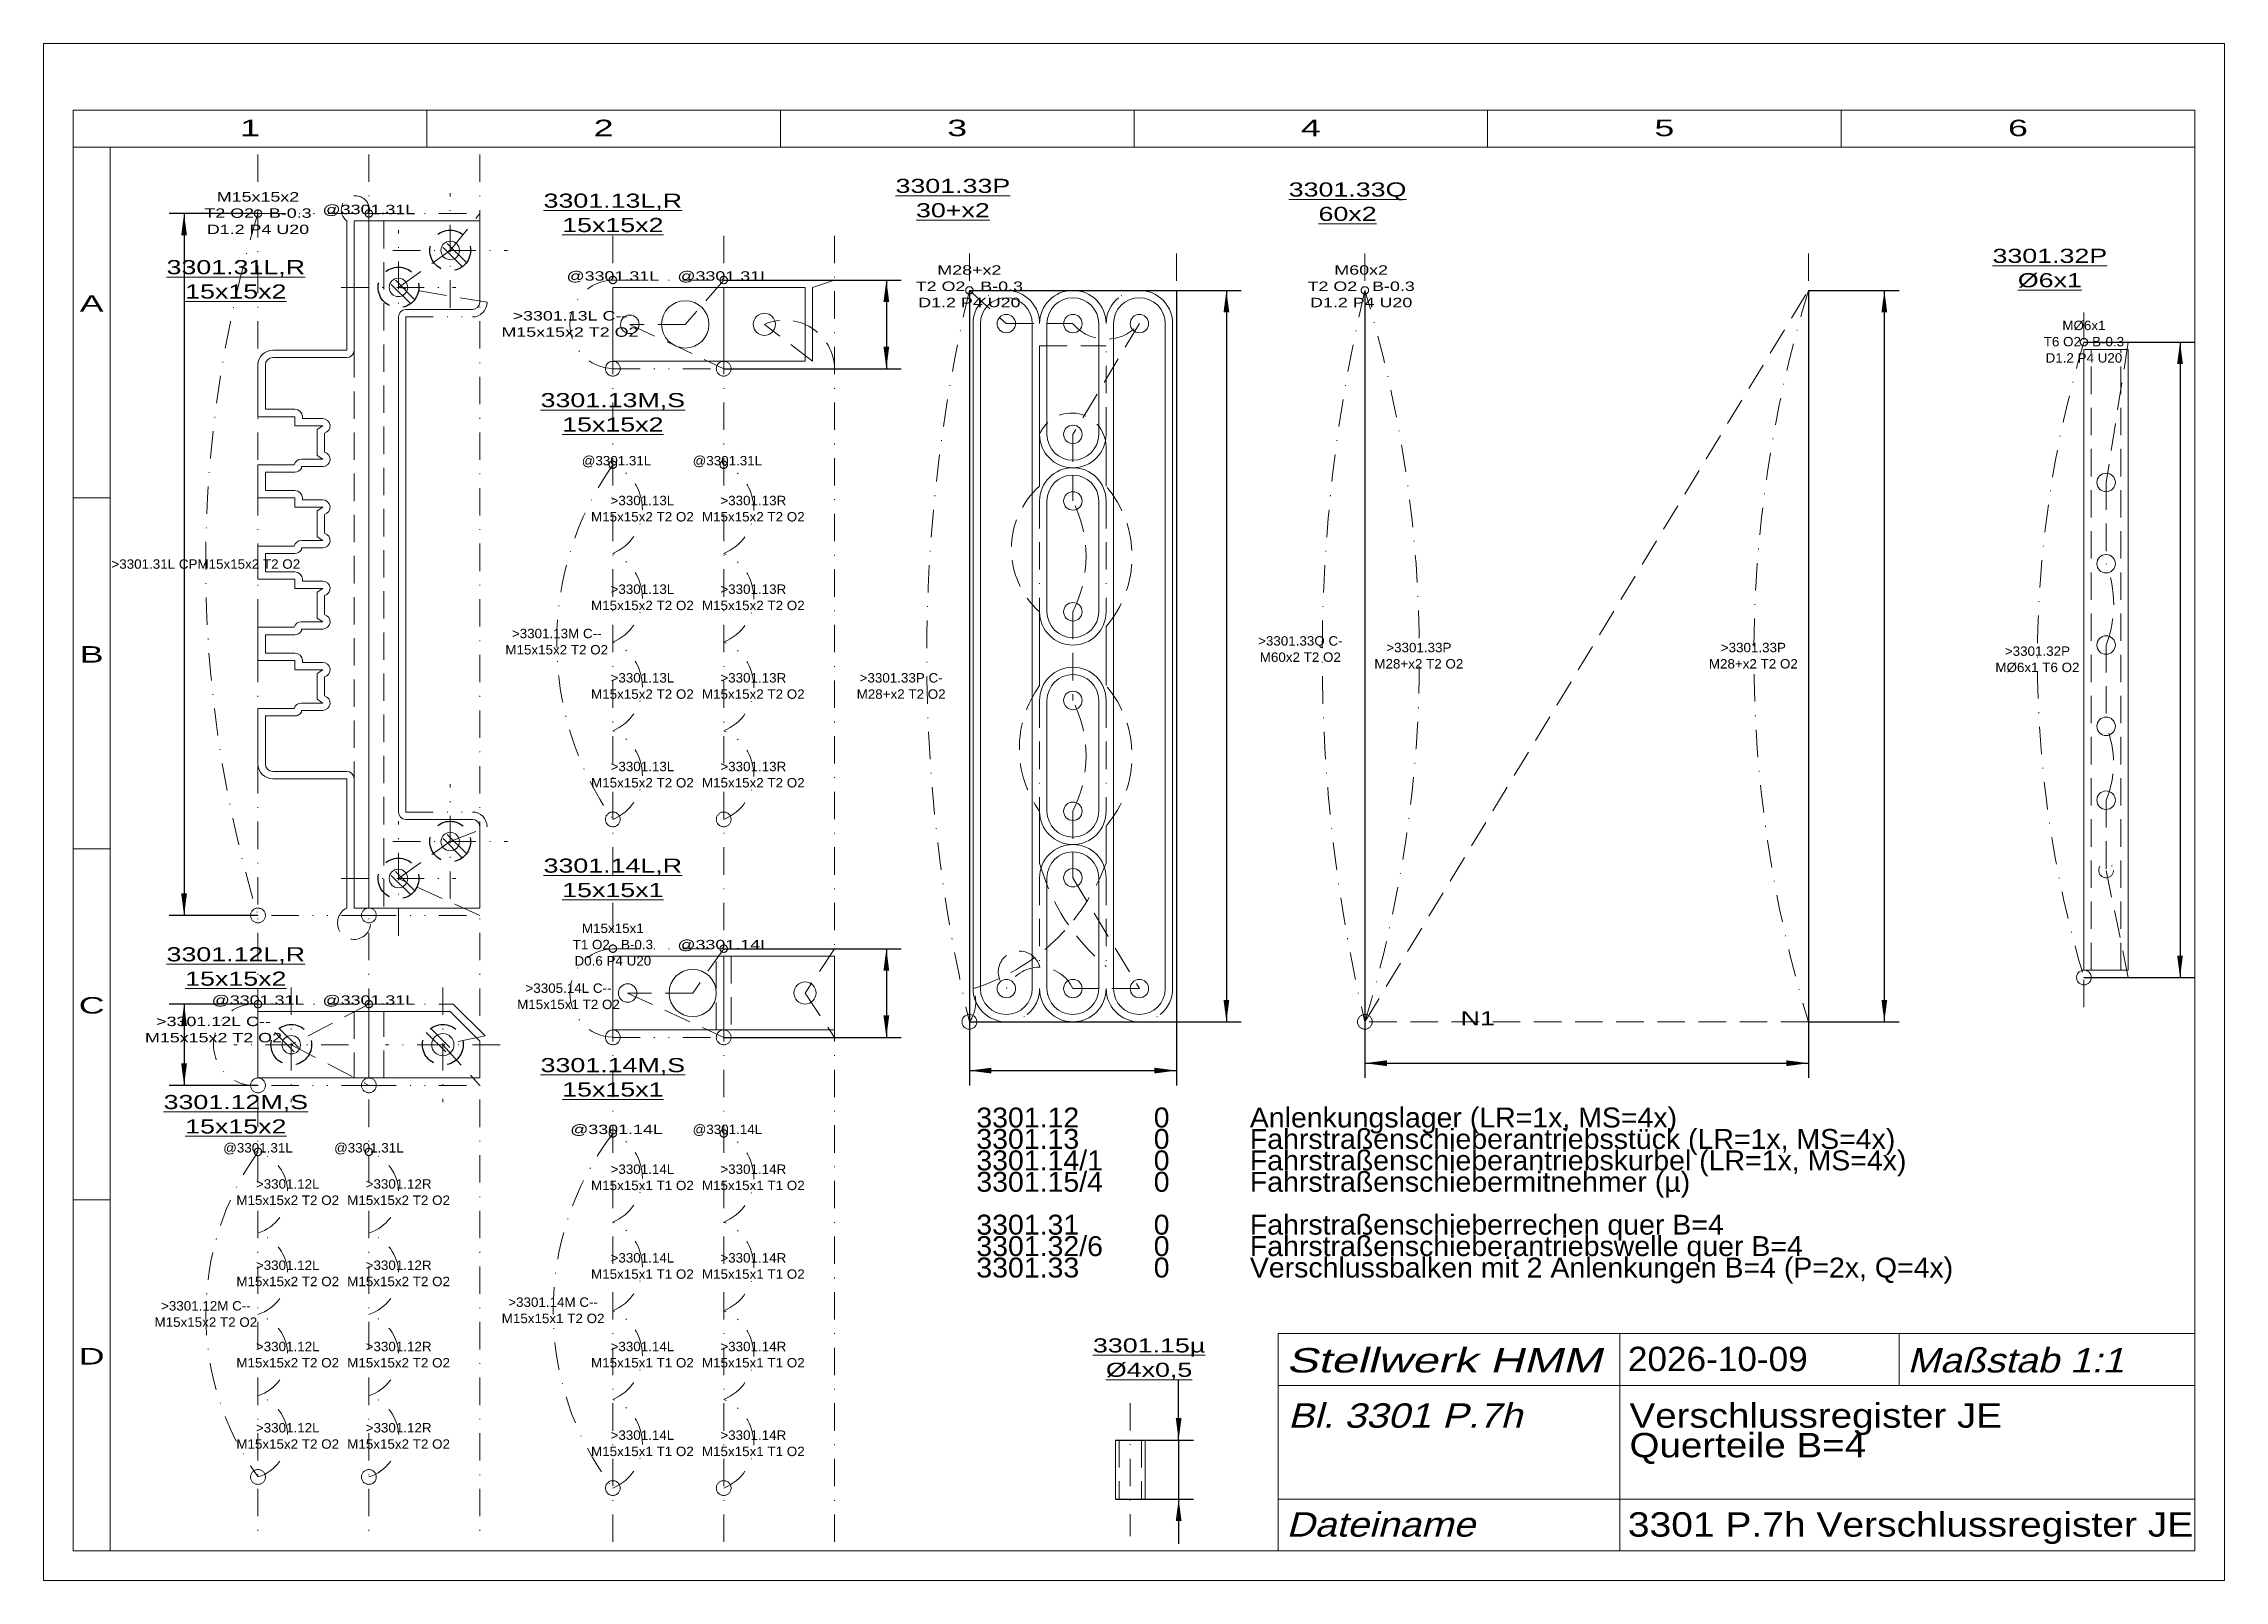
# Model space of a CAD drawing. Extents: x 1 to 296, y 1 to 209.
import ezdxf
from ezdxf.enums import TextEntityAlignment as Align

# ---------------------------------------------------------------- set-up
doc = ezdxf.new("R2010")
doc.units = 0
doc.header["$LTSCALE"] = 7.425
for name, pattern in [('BORDER', [1.75, 0.5, -0.25, 0.5, -0.25, 0, -0.25]), ('DASHDOT', [1, 0.5, -0.25, 0, -0.25]), ('DASHED', [0.75, 0.5, -0.25]), ('DIVIDE', [1.25, 0.5, -0.25, 0, -0.25, 0, -0.25]), ('PHANTOM', [2.5, 1.25, -0.25, 0.25, -0.25, 0.25, -0.25])]:
    doc.linetypes.add(name, pattern=pattern)
for name, color, linetype, lineweight in [('3301 ANLENKUNGSLAGER', 252, 'CONTINUOUS', 18), ('3301 FAHRSTRAßENSCHIEBERANTRIEB', 171, 'CONTINUOUS', 18), ('3301 RAHMEN QUER', 8, 'CONTINUOUS', 18), ('3301 VERSCHLUSSBALKEN', 134, 'CONTINUOUS', 18), ('3301 VERSCHLUSSBALKENANLENKUNG', 230, 'CONTINUOUS', 18), ('3301_12L # ANLENKUNGSLAGER', 11, 'CONTINUOUS', 18), ('3301_12M # 4 ANLENKUNGSLAGER', 11, 'CONTINUOUS', 18), ('3301_12R # ANLENKUNGSLAGER', 15, 'CONTINUOUS', 18), ('3301_12S # 4 ANLENKUNGSLAGER', 15, 'CONTINUOUS', 18), ('3301_13L # FSTRSCHIEBERANTRIEBSSTÜCK', 11, 'CONTINUOUS', 18), ('3301_13M # 4 FSTRSCHIEBERANTRIEBSSTÜCKE', 11, 'CONTINUOUS', 18), ('3301_13R # FSTRSCHIEBERANTRIEBSSTÜCK', 15, 'CONTINUOUS', 18), ('3301_13S # 4 FSTRSCHIEBERANTRIEBSSTÜCKE', 15, 'CONTINUOUS', 18), ('3301_14L # FSTRSCHIEBERANTRIEBSKURBEL', 11, 'CONTINUOUS', 18), ('3301_14M # 4 FSTRSCHIEBERANTRIEBSKURBELN', 11, 'CONTINUOUS', 18), ('3301_14R # FSTRSCHIEBERANTRIEBSKURBEL', 15, 'CONTINUOUS', 18), ('3301_14S # 4 FSTRSCHIEBERANTRIEBSKURBELN', 15, 'CONTINUOUS', 18), ('3301_31L # SCHIEBERRECHEN', 11, 'CONTINUOUS', 18), ('3301_31R # SCHIEBERRECHEN', 15, 'CONTINUOUS', 18), ('3301_32P # FSTRSCHIEBERANTRIEBSWELLE', 30, 'CONTINUOUS', 18), ('3301_33P # VERSCHLUSSBALKEN', 30, 'CONTINUOUS', 18), ('3301_33Q # VERSCHLUSSBALKEN', 30, 'CONTINUOUS', 18), ('3301___ VERSCHLUSSREGISTER', 230, 'CONTINUOUS', 0), ('BEMASSUNG', 7, 'CONTINUOUS', 25), ('BESCHRIFTUNG', 7, 'CONTINUOUS', 25), ('MASSGRENZEN', 172, 'CONTINUOUS', 25), ('MASSLINIEN', 172, 'CONTINUOUS', 25), ('MASSTEXTE', 212, 'CONTINUOUS', 25), ('MITTELLINIEN', 5, 'DASHDOT', 13), ('STANDARD', 7, 'CONTINUOUS', 0), ('UNSICHTBARE', 92, 'DASHED', 25)]:
    doc.layers.add(name, color=color, linetype=linetype, lineweight=lineweight)
doc.styles.add('Arial', font='arial.ttf')

msp = doc.modelspace()

# ---------------------------------------------------------------- texts
at = {"layer": '3301_12L # ANLENKUNGSLAGER', "style": 'Arial', "width": 1.356588}
msp.add_text('@3301.31L', height=1.275, dxfattribs=at).set_placement((30, 79.55), align=Align.MIDDLE_CENTER)
at = {"layer": '3301_12M # 4 ANLENKUNGSLAGER', "style": 'Arial', "width": 1.017321}
msp.add_text('@3301.31L', height=1.275, dxfattribs=at).set_placement((30, 59.55), align=Align.MIDDLE_CENTER)
at = {"layer": '3301_12M # 4 ANLENKUNGSLAGER', "linetype": 'DASHDOT', "char_height": 1.275, "attachment_point": 5, "line_spacing_factor": 1.035294, "style": 'Arial'}
for insert in [(34.02, 53.55), (34.02, 42.55), (34.02, 31.55), (34.02, 20.55)]:
    msp.add_mtext('\\W1.017338;>3301.12L\\PM15x15x2 T2 O2', dxfattribs=dict(at, insert=insert))
at = {"layer": '3301_12R # ANLENKUNGSLAGER', "style": 'Arial', "width": 1.356588}
msp.add_text('@3301.31L', height=1.275, dxfattribs=at).set_placement((45, 79.55), align=Align.MIDDLE_CENTER)
at = {"layer": '3301_12S # 4 ANLENKUNGSLAGER', "style": 'Arial', "width": 1.017321}
msp.add_text('@3301.31L', height=1.275, dxfattribs=at).set_placement((45, 59.55), align=Align.MIDDLE_CENTER)
at = {"layer": '3301_12S # 4 ANLENKUNGSLAGER', "linetype": 'DASHDOT', "char_height": 1.275, "attachment_point": 5, "line_spacing_factor": 1.035294, "style": 'Arial'}
for insert in [(49.02, 53.55), (49.02, 42.55), (49.02, 31.55), (49.02, 20.55)]:
    msp.add_mtext('\\W1.017370;>3301.12R\\PM15x15x2 T2 O2', dxfattribs=dict(at, insert=insert))
at = {"layer": '3301_13L # FSTRSCHIEBERANTRIEBSSTÜCK', "style": 'Arial', "width": 1.356588}
msp.add_text('@3301.31L', height=1.275, dxfattribs=at).set_placement((78, 177.55), align=Align.MIDDLE_CENTER)
at = {"layer": '3301_13M # 4 FSTRSCHIEBERANTRIEBSSTÜCKE', "style": 'Arial', "width": 1.017321}
msp.add_text('@3301.31L', height=1.275, dxfattribs=at).set_placement((78.5, 152.55), align=Align.MIDDLE_CENTER)
at = {"layer": '3301_13M # 4 FSTRSCHIEBERANTRIEBSSTÜCKE', "linetype": 'DASHDOT', "char_height": 1.275, "attachment_point": 5, "line_spacing_factor": 1.035294, "style": 'Arial'}
for insert in [(82, 146.05), (82, 134.05), (82, 122.05), (82, 110.05)]:
    msp.add_mtext('\\W1.017338;>3301.13L\\PM15x15x2 T2 O2', dxfattribs=dict(at, insert=insert))
at = {"layer": '3301_13R # FSTRSCHIEBERANTRIEBSSTÜCK', "style": 'Arial', "width": 1.356588}
msp.add_text('@3301.31L', height=1.275, dxfattribs=at).set_placement((93, 177.55), align=Align.MIDDLE_CENTER)
at = {"layer": '3301_13S # 4 FSTRSCHIEBERANTRIEBSSTÜCKE', "style": 'Arial', "width": 1.017321}
msp.add_text('@3301.31L', height=1.275, dxfattribs=at).set_placement((93.5, 152.55), align=Align.MIDDLE_CENTER)
at = {"layer": '3301_13S # 4 FSTRSCHIEBERANTRIEBSSTÜCKE', "linetype": 'DASHDOT', "char_height": 1.275, "attachment_point": 5, "line_spacing_factor": 1.035294, "style": 'Arial'}
for insert in [(97, 146.05), (97, 134.05), (97, 122.05), (97, 110.05)]:
    msp.add_mtext('\\W1.017370;>3301.13R\\PM15x15x2 T2 O2', dxfattribs=dict(at, insert=insert))
at = {"layer": '3301_14L # FSTRSCHIEBERANTRIEBSKURBEL', "linetype": 'DASHDOT', "insert": (78, 87.05), "char_height": 1.275, "attachment_point": 5, "line_spacing_factor": 1.035294, "style": 'Arial'}
msp.add_mtext('\\W1.017356;M15x15x1\\PT1 O2   B-0.3\\PD0.6 P4 U20', dxfattribs=at)
at = {"layer": '3301_14M # 4 FSTRSCHIEBERANTRIEBSKURBELN', "style": 'Arial', "width": 1.356588}
msp.add_text('@3301.14L', height=1.275, dxfattribs=at).set_placement((78.5, 62.05), align=Align.MIDDLE_CENTER)
at = {"layer": '3301_14M # 4 FSTRSCHIEBERANTRIEBSKURBELN', "linetype": 'DASHDOT', "char_height": 1.275, "attachment_point": 5, "line_spacing_factor": 1.035294, "style": 'Arial'}
for insert in [(82, 55.55), (82, 43.55), (82, 31.55), (82, 19.55)]:
    msp.add_mtext('\\W1.017338;>3301.14L\\PM15x15x1 T1 O2', dxfattribs=dict(at, insert=insert))
at = {"layer": '3301_14R # FSTRSCHIEBERANTRIEBSKURBEL', "style": 'Arial', "width": 1.356588}
msp.add_text('@3301.14L', height=1.275, dxfattribs=at).set_placement((93, 87.05), align=Align.MIDDLE_CENTER)
at = {"layer": '3301_14S # 4 FSTRSCHIEBERANTRIEBSKURBELN', "style": 'Arial', "width": 1.017321}
msp.add_text('@3301.14L', height=1.275, dxfattribs=at).set_placement((93.5, 62.05), align=Align.MIDDLE_CENTER)
at = {"layer": '3301_14S # 4 FSTRSCHIEBERANTRIEBSKURBELN', "linetype": 'DASHDOT', "char_height": 1.275, "attachment_point": 5, "line_spacing_factor": 1.035294, "style": 'Arial'}
for insert in [(97, 55.55), (97, 43.55), (97, 31.55), (97, 19.55)]:
    msp.add_mtext('\\W1.017370;>3301.14R\\PM15x15x1 T1 O2', dxfattribs=dict(at, insert=insert))
at = {"layer": '3301_31L # SCHIEBERRECHEN', "insert": (30, 186.05), "char_height": 1.275, "attachment_point": 5, "line_spacing_factor": 1.035294, "style": 'Arial'}
msp.add_mtext('\\W1.356626;M15x15x2 \\PT2 O2   B-0.3\\PD1.2 P4 U20', dxfattribs=at)
at = {"layer": '3301_31R # SCHIEBERRECHEN', "style": 'Arial', "width": 1.356588}
msp.add_text('@3301.31L', height=1.275, dxfattribs=at).set_placement((45, 186.55), align=Align.MIDDLE_CENTER)
at = {"layer": '3301_32P # FSTRSCHIEBERANTRIEBSWELLE', "insert": (277, 168.65), "char_height": 1.275, "attachment_point": 5, "line_spacing_factor": 1.035294, "style": 'Arial'}
msp.add_mtext('\\W1.017345;MØ6x1\\PT6 O2   B-0.3\\PD1.2 P4 U20', dxfattribs=at)
at = {"layer": '3301_33P # VERSCHLUSSBALKEN', "insert": (126.23, 176.15), "char_height": 1.275, "attachment_point": 5, "line_spacing_factor": 1.035294, "style": 'Arial'}
msp.add_mtext('\\W1.356600;M28+x2 \\PT2 O2   B-0.3\\PD1.2 P4 U20', dxfattribs=at)
at = {"layer": '3301_33Q # VERSCHLUSSBALKEN', "linetype": 'DASHED', "style": 'Arial', "width": 1.356614}
msp.add_text('N1', height=1.913, dxfattribs=at).set_placement((195, 77.08), align=Align.MIDDLE_CENTER)
at = {"layer": '3301_33Q # VERSCHLUSSBALKEN', "insert": (179.23, 176.15), "char_height": 1.275, "attachment_point": 5, "line_spacing_factor": 1.035294, "style": 'Arial'}
msp.add_mtext('\\W1.356599;M60x2 \\PT2 O2   B-0.3\\PD1.2 P4 U20', dxfattribs=at)
at = {"layer": '3301_33Q # VERSCHLUSSBALKEN', "linetype": 'DASHDOT', "char_height": 1.275, "attachment_point": 5, "line_spacing_factor": 1.035294, "style": 'Arial'}
for insert in [(187.03, 126.15), (232.28, 126.15)]:
    msp.add_mtext('\\W1.017368;>3301.33P\\PM28+x2 T2 O2', dxfattribs=dict(at, insert=insert))
at = {"layer": '3301___ VERSCHLUSSREGISTER', "linetype": 'DASHDOT', "attachment_point": 5, "line_spacing_factor": 1.035294, "style": 'Arial'}
for s, insert, char_height in [('\\W1.356597;\\L3301.33P\\P30+x2', (124, 188.08), 1.9125), ('\\W1.356591;\\L3301.33Q\\P60x2', (177.39, 187.59), 1.9125), ('\\W1.356578;\\L3301.13L,R\\P15x15x2', (78, 186.08), 1.9125), ('\\W1.356597;\\L3301.32P\\PØ6x1', (272.39, 178.59), 1.9125), ('\\W1.356578;\\L3301.31L,R\\P15x15x2', (27, 177.08), 1.9125), ('\\W1.356545;>3301.13L C--\\PM15x15x2 T2 O2', (72.2, 171.05), 1.275), ('\\W1.356569;\\L3301.13M,S\\P15x15x2', (78, 159.08), 1.9125), ('\\W1.017365;>3301.31L C\\A\\PM15x15x2 T2 O2', (22.94, 138.55), 1.275), ('\\W1.017335;>3301.13M C--\\PM15x15x2 T2 O2', (70.41, 128.05), 1.275), ('\\W1.017342;>3301.33Q C-\\PM60x2 T2 O2', (171, 127.05), 1.275), ('\\W1.017368;>3301.32P\\PMØ6x1 T6 O2', (270.71, 125.65), 1.275), ('\\W1.017368;>3301.33P C-\\PM28+x2 T2 O2', (117, 122.05), 1.275), ('\\W1.356578;\\L3301.14L,R\\P15x15x1', (78, 96.08), 1.9125), ('\\W1.356578;\\L3301.12L,R\\P15x15x2', (27, 84.08), 1.9125), ('\\W1.017336;>3305.14L C--\\PM15x15x1 T2 O2', (72, 80.05), 1.275), ('\\W1.356545;>3301.12L C--\\PM15x15x2 T2 O2', (23.98, 75.55), 1.275), ('\\W1.356569;\\L3301.14M,S\\P15x15x1', (78, 69.08), 1.9125), ('\\W1.356569;\\L3301.12M,S\\P15x15x2', (27, 64.08), 1.9125), ('\\W1.017335;>3301.12M C--\\PM15x15x2 T2 O2', (22.95, 37.05), 1.275), ('\\W1.017335;>3301.14M C--\\PM15x15x1 T2 O2', (69.92, 37.55), 1.275), ('\\W1.356598;\\L3301.15µ\\PØ4x0,5', (150.54, 30.98), 1.9125)]:
    msp.add_mtext(s, dxfattribs=dict(at, insert=insert, char_height=char_height))
at = {"layer": '3301___ VERSCHLUSSREGISTER', "char_height": 2.7, "attachment_point": 1, "line_spacing_factor": 0.644444, "style": 'Arial'}
for s, insert in [('\\W1.021024;3301.12\\P3301.13\\P3301.14/1\\P3301.15/4\\P\\P3301.31\\P3301.32/6\\P3301.33\\P', (127.17, 65)), ('\\W1.021037;0\\P0\\P0\\P0\\P\\P0\\P0\\P0', (151.17, 65)), ('\\W1.021006;Anlenkungslager (LR=1x, MS=4x)\\PFahrstraßenschieberantriebsstück (LR=1x, MS=4x)\\PFahrstraßenschieberantriebskurbel (LR=1x, MS=4x)\\PFahrstraßenschiebermitnehmer (µ)\\P\\PFahrstraßenschieberrechen quer B=4\\PFahrstraßenschieberantriebswelle quer B=4\\PVerschlussbalken mit 2 Anlenkungen B=4 (P=2x, Q=4x)\\P', (164.17, 65))]:
    msp.add_mtext(s, dxfattribs=dict(at, insert=insert))
at = {"layer": 'BESCHRIFTUNG', "style": 'Arial', "oblique": 15}
for s, width, p in [('Stellwerk HMM', 1.375804, (169.11, 32.44)), ('Maßstab 1:1', 1.143719, (253.11, 32.44)), ('Bl. 3301 P.7h', 1.14372, (169.33, 24.96)), ('Dateiname', 1.143709, (169.11, 10.22))]:
    msp.add_text(s, height=3.3, dxfattribs=dict(at, width=width)).set_placement(p, align=Align.TOP_LEFT)
at = {"layer": 'BESCHRIFTUNG', "style": 'Arial'}
for s, width, p in [('2026-10-09', 1.031837, (215.31, 32.62)), ('3301 P.7h Verschlussregister JE', 1.14372, (215.31, 10.22))]:
    msp.add_text(s, height=3.3, dxfattribs=dict(at, width=width)).set_placement(p, align=Align.TOP_LEFT)
at = {"layer": 'BESCHRIFTUNG', "insert": (215.53, 24.96), "char_height": 3.3, "attachment_point": 1, "line_spacing_factor": 0.727273, "style": 'Arial'}
msp.add_mtext('\\W1.130224;Verschlussregister JE\\PQuerteile B=4', dxfattribs=at)
at = {"layer": 'STANDARD', "style": 'Arial'}
for s, width, p in [('1', 1.547923, (28.92, 196.47)), ('2', 1.547922, (76.75, 196.47)), ('3', 1.547923, (124.58, 196.47)), ('4', 1.547923, (172.42, 196.47)), ('5', 1.547922, (220.25, 196.47)), ('6', 1.547923, (268.08, 196.47)), ('A', 1.547987, (7.5, 172.72)), ('B', 1.547987, (7.5, 125.22)), ('C', 1.548103, (7.5, 77.72)), ('D', 1.548104, (7.5, 30.22))]:
    msp.add_text(s, height=2.23, dxfattribs=dict(at, width=width)).set_placement(p, align=Align.CENTER)

# ---------------------------------------------------------------- blocks, each defined once
blk = doc.blocks.new('D407488256')
at = {"layer": 'MASSGRENZEN'}
for points in [[(154.54, 20), (154.15, 22.97), (154.93, 22.97)], [(154.54, 12), (154.93, 9.03), (154.15, 9.03)]]:
    blk.add_solid(points, dxfattribs=at)
at = {"layer": 'MASSLINIEN', "color": 172}
for p, q in [((154.54, 20), (154.54, 28.14)), ((146, 20), (156.54, 20)), ((154.54, 20), (154.54, 12)), ((146, 12), (156.54, 12)), ((154.54, 12), (154.54, 5.96))]:
    blk.add_line(p, q, dxfattribs=at)
blk = doc.blocks.new('D407488000')
at = {"layer": 'MASSGRENZEN'}
for points in [[(126.23, 70), (129.21, 70.39), (129.21, 69.61)], [(154.23, 70), (151.26, 69.61), (151.26, 70.39)]]:
    blk.add_solid(points, dxfattribs=at)
at = {"layer": 'MASSLINIEN', "color": 172}
for p, q in [((126.23, 175.6), (126.23, 68)), ((154.23, 175.6), (154.23, 68)), ((126.23, 70), (154.23, 70))]:
    blk.add_line(p, q, dxfattribs=at)
blk = doc.blocks.new('D407487744')
at = {"layer": 'MASSGRENZEN'}
for points in [[(179.73, 71), (182.71, 71.39), (182.71, 70.61)], [(239.73, 71), (236.76, 70.61), (236.76, 71.39)]]:
    blk.add_solid(points, dxfattribs=at)
at = {"layer": 'MASSLINIEN', "color": 172}
for p, q in [((179.73, 175.6), (179.73, 69)), ((239.73, 175.6), (239.73, 69)), ((179.73, 71), (239.73, 71))]:
    blk.add_line(p, q, dxfattribs=at)
blk = doc.blocks.new('D407487488')
at = {"layer": 'MASSGRENZEN'}
for points in [[(250, 175.6), (250.39, 172.62), (249.61, 172.62)], [(250, 76.6), (249.61, 79.57), (250.39, 79.57)]]:
    blk.add_solid(points, dxfattribs=at)
at = {"layer": 'MASSLINIEN', "color": 172}
for p, q in [((239.73, 175.6), (252, 175.6)), ((250, 175.6), (250, 76.6)), ((239.73, 76.6), (252, 76.6))]:
    blk.add_line(p, q, dxfattribs=at)
blk = doc.blocks.new('D407486976')
at = {"layer": 'MASSGRENZEN'}
for points in [[(20, 186), (20.39, 183.03), (19.61, 183.03)], [(20, 91), (19.61, 93.97), (20.39, 93.97)]]:
    blk.add_solid(points, dxfattribs=at)
at = {"layer": 'MASSLINIEN', "color": 172}
for p, q in [((30, 186), (18, 186)), ((20, 186), (20, 91)), ((30, 91), (18, 91))]:
    blk.add_line(p, q, dxfattribs=at)
blk = doc.blocks.new('D407486720')
at = {"layer": 'MASSGRENZEN'}
for points in [[(20, 79), (20.39, 76.03), (19.61, 76.03)], [(20, 68), (19.61, 70.97), (20.39, 70.97)]]:
    blk.add_solid(points, dxfattribs=at)
at = {"layer": 'MASSLINIEN', "color": 172}
for p, q in [((30, 79), (18, 79)), ((20, 79), (20, 68)), ((30, 68), (18, 68))]:
    blk.add_line(p, q, dxfattribs=at)
blk = doc.blocks.new('D407494656')
at = {"layer": 'MASSGRENZEN'}
for points in [[(115, 177), (115.39, 174.03), (114.61, 174.03)], [(115, 165), (114.61, 167.97), (115.39, 167.97)]]:
    blk.add_solid(points, dxfattribs=at)
at = {"layer": 'MASSLINIEN', "color": 172}
for p, q in [((93, 177), (117, 177)), ((115, 177), (115, 165)), ((93, 165), (117, 165))]:
    blk.add_line(p, q, dxfattribs=at)
blk = doc.blocks.new('D407603712')
at = {"layer": 'MASSGRENZEN'}
for points in [[(115, 86.5), (115.39, 83.53), (114.61, 83.53)], [(115, 74.5), (114.61, 77.47), (115.39, 77.47)]]:
    blk.add_solid(points, dxfattribs=at)
at = {"layer": 'MASSLINIEN', "color": 172}
for p, q in [((93, 86.5), (117, 86.5)), ((115, 86.5), (115, 74.5)), ((93, 74.5), (117, 74.5))]:
    blk.add_line(p, q, dxfattribs=at)
blk = doc.blocks.new('D407603456')
at = {"layer": 'MASSGRENZEN'}
for points in [[(161, 175.6), (161.39, 172.62), (160.61, 172.62)], [(161, 76.6), (160.61, 79.57), (161.39, 79.57)]]:
    blk.add_solid(points, dxfattribs=at)
at = {"layer": 'MASSLINIEN', "color": 172}
for p, q in [((126.23, 175.6), (163, 175.6)), ((161, 175.6), (161, 76.6)), ((126.23, 76.6), (163, 76.6))]:
    blk.add_line(p, q, dxfattribs=at)
blk = doc.blocks.new('D407603200')
at = {"layer": 'MASSGRENZEN'}
for points in [[(290, 168.6), (290.39, 165.63), (289.61, 165.63)], [(290, 82.6), (289.61, 85.57), (290.39, 85.57)]]:
    blk.add_solid(points, dxfattribs=at)
at = {"layer": 'MASSLINIEN', "color": 172}
for p, q in [((277, 168.6), (292, 168.6)), ((290, 168.6), (290, 82.6)), ((277, 82.6), (292, 82.6))]:
    blk.add_line(p, q, dxfattribs=at)

# ---------------------------------------------------------------- linework, layer by layer
at = {"layer": '3301 ANLENKUNGSLAGER'}
for p, q in [((30, 78), (45, 78)), ((30, 69), (30, 78)), ((45, 69), (45, 78)), ((56, 78), (45, 78)), ((60, 74), (56, 78)), ((60, 69), (60, 74)), ((30, 69), (45, 69)), ((60, 69), (45, 69))]:
    msp.add_line(p, q, dxfattribs=at)
at = {"layer": '3301 ANLENKUNGSLAGER', "linetype": 'DASHED'}
for p, q in [((43, 78), (43, 69)), ((47, 69), (47, 78))]:
    msp.add_line(p, q, dxfattribs=at)
at = {"layer": '3301 FAHRSTRAßENSCHIEBERANTRIEB'}
for p, q in [((78, 176), (93, 176)), ((78, 166), (78, 176)), ((93, 176), (93, 166)), ((93, 176), (104, 176)), ((104, 176), (104, 166)), ((93, 166), (78, 166)), ((104, 166), (93, 166)), ((277, 167.6), (283, 167.6)), ((277, 83.6), (277, 167.6)), ((283, 83.6), (283, 167.6)), ((78, 85.5), (93, 85.5)), ((78, 75.5), (78, 85.5)), ((108, 85.5), (93, 85.5)), ((93, 85.5), (93, 75.5)), ((93, 85.5), (93, 75.5)), ((108, 75.5), (108, 85.5)), ((277, 83.6), (283, 83.6)), ((93, 75.5), (78, 75.5)), ((93, 75.5), (108, 75.5)), ((146, 20), (146, 12)), ((146, 20), (150, 20)), ((150, 20), (150, 12)), ((146, 12), (150, 12))]:
    msp.add_line(p, q, dxfattribs=at)
at = {"layer": '3301 FAHRSTRAßENSCHIEBERANTRIEB', "linetype": 'DASHED'}
for p, q in [((278, 83.6), (278, 167.6)), ((282, 83.6), (282, 167.6)), ((92, 75.5), (92, 85.5)), ((94, 85.5), (94, 75.5)), ((146.5, 20), (146.5, 12)), ((149.5, 20), (149.5, 12))]:
    msp.add_line(p, q, dxfattribs=at)
at = {"layer": '3301 RAHMEN QUER'}
for p, q in [((43, 185), (60, 185)), ((43, 185), (43, 167.5)), ((45, 185), (45, 92)), ((60, 174), (60, 185)), ((49, 172), (49, 105)), ((50, 173), (59, 173)), ((31, 165.5), (31, 159.5)), ((32, 166.5), (42, 166.5)), ((45, 168), (45, 108)), ((31, 159.5), (35, 159.5)), ((36, 158.5), (36, 158.25)), ((36, 158.25), (38.75, 158.25)), ((39, 153.72), (39, 156.28)), ((39, 155.02), (39, 156.28)), ((31, 151), (35, 151)), ((31, 151), (31, 148.5)), ((35.87, 151.5), (35.87, 151.75)), ((35.87, 151.75), (38.75, 151.75)), ((31, 148.5), (35, 148.5)), ((36, 147.5), (36, 147.25)), ((36, 147.25), (38.75, 147.25)), ((39, 142.72), (39, 145.28)), ((31, 140), (31, 137.5)), ((31, 140), (35, 140)), ((35.87, 140.75), (38.75, 140.75)), ((35.87, 140.5), (35.87, 140.75)), ((31, 137.5), (35, 137.5)), ((36, 136.5), (36, 136.25)), ((36, 136.25), (38.75, 136.25)), ((39, 131.72), (39, 134.28)), ((31, 129), (35, 129)), ((31, 129), (31, 126.5)), ((35.87, 129.75), (38.75, 129.75)), ((35.87, 129.5), (35.87, 129.75)), ((31, 126.5), (35, 126.5)), ((36, 125.5), (36, 125.25)), ((36, 125.25), (38.75, 125.25)), ((39, 120.72), (39, 123.28)), ((31, 118), (35, 118)), ((31, 118), (31, 111.5)), ((35.87, 118.75), (38.75, 118.75)), ((35.87, 118.5), (35.87, 118.75)), ((32, 110.5), (42, 110.5)), ((43, 109.5), (43, 92)), ((50, 104), (59, 104)), ((60, 92), (60, 103)), ((43, 92), (45, 92)), ((45, 92), (60, 92))]:
    msp.add_line(p, q, dxfattribs=at)
at = {"layer": '3301 RAHMEN QUER', "linetype": 'DASHED'}
for p, q in [((45, 185), (45, 168)), ((47, 185), (47, 92)), ((43, 167.5), (43, 109.5)), ((45, 107), (45, 92))]:
    msp.add_line(p, q, dxfattribs=at)
at = {"layer": '3301 RAHMEN QUER'}
for centre, start, end in [((50, 172), 90, 180), ((59, 174), 270, 360), ((32, 165.5), 90, 180), ((42, 167.5), 270, 360), ((35, 158.5), 360, 450), ((38.75, 157.25), 284.4775, 450), ((38.75, 152.75), 270, 435.5225), ((35, 152), 270, 330), ((35, 147.5), 360, 450), ((38.75, 146.25), 284.4775, 450), ((38.75, 141.75), 270, 435.5225), ((35, 141), 270, 330), ((35, 136.5), 360, 450), ((38.75, 135.25), 284.4775, 450), ((38.75, 130.75), 270, 435.5225), ((35, 130), 270, 330), ((35, 125.5), 360, 450), ((38.75, 124.25), 284.4775, 450), ((35, 119), 270, 330), ((38.75, 119.75), 270, 435.5225), ((32, 111.5), 180, 270), ((42, 109.5), 0, 90), ((50, 105), 180, 270), ((59, 103), 0, 90)]:
    msp.add_arc(centre, 1, start, end, dxfattribs=at)
at = {"layer": '3301 VERSCHLUSSBALKEN'}
for p, q in [((127.73, 81.1), (127.73, 171.1)), ((134.73, 81.1), (134.73, 171.1)), ((145.73, 81.1), (145.73, 171.1)), ((152.73, 81.1), (152.73, 171.1))]:
    msp.add_line(p, q, dxfattribs=at)
for centre, start, end in [((131.23, 171.1), 0, 180), ((149.23, 171.1), 0, 180), ((131.23, 81.1), 180, 360), ((149.23, 81.1), 180, 360)]:
    msp.add_arc(centre, 3.5, start, end, dxfattribs=at)
at = {"layer": '3301 VERSCHLUSSBALKENANLENKUNG'}
for p, q in [((136.73, 171.1), (136.73, 156.1)), ((143.73, 156.1), (143.73, 171.1)), ((136.73, 147.1), (136.73, 132.1)), ((143.73, 132.1), (143.73, 147.1)), ((136.73, 120.1), (136.73, 105.1)), ((143.73, 105.1), (143.73, 120.1)), ((136.73, 96.1), (136.73, 81.1)), ((143.73, 81.1), (143.73, 96.1))]:
    msp.add_line(p, q, dxfattribs=at)
for centre, start, end in [((140.23, 171.1), 360, 540), ((140.23, 156.1), 180, 360), ((140.23, 147.1), 360, 540), ((140.23, 132.1), 180, 360), ((140.23, 120.1), 360, 540), ((140.23, 105.1), 180, 360), ((140.23, 96.1), 360, 540), ((140.23, 81.1), 180, 360)]:
    msp.add_arc(centre, 3.5, start, end, dxfattribs=at)
at = {"layer": '3301_12L # ANLENKUNGSLAGER', "linetype": 'DIVIDE'}
for p, q in [((30, 79), (45, 79)), ((45, 68), (30, 68))]:
    msp.add_line(p, q, dxfattribs=at)
at = {"layer": '3301_12L # ANLENKUNGSLAGER', "linetype": 'DASHED'}
for p, q in [((45, 79), (34.5, 73.5)), ((34.5, 73.5), (45, 68))]:
    msp.add_line(p, q, dxfattribs=at)
at = {"layer": '3301_12L # ANLENKUNGSLAGER', "linetype": 'PHANTOM'}
for centre, radius in [((30, 79), 0.5), ((30, 68), 1)]:
    msp.add_circle(centre, radius, dxfattribs=at)
at = {"layer": '3301_12L # ANLENKUNGSLAGER'}
msp.add_circle((34.5, 73.5), 1.25, dxfattribs=at)
at = {"layer": '3301_12M # 4 ANLENKUNGSLAGER', "linetype": 'PHANTOM'}
for centre, radius in [((30, 59), 0.5), ((30, 15), 1)]:
    msp.add_circle(centre, radius, dxfattribs=at)
at = {"layer": '3301_12M # 4 ANLENKUNGSLAGER', "linetype": 'DASHDOT'}
for centre in [(28.25, 53.5), (28.25, 42.5), (28.25, 31.5), (28.25, 20.5)]:
    msp.add_arc(centre, 5.77, 287.6501, 432.3499, dxfattribs=at)
at = {"layer": '3301_12R # ANLENKUNGSLAGER', "linetype": 'DIVIDE'}
for p, q in [((45, 79), (56.41, 79)), ((45, 68), (60, 68))]:
    msp.add_line(p, q, dxfattribs=at)
at = {"layer": '3301_12R # ANLENKUNGSLAGER'}
msp.add_line((60.71, 74.71), (56.41, 79), dxfattribs=at)
at = {"layer": '3301_12R # ANLENKUNGSLAGER', "linetype": 'DASHED'}
for p, q in [((60.71, 74.71), (55, 73.5)), ((55, 73.5), (60, 68))]:
    msp.add_line(p, q, dxfattribs=at)
at = {"layer": '3301_12R # ANLENKUNGSLAGER', "linetype": 'PHANTOM'}
for centre, radius in [((45, 79), 0.5), ((45, 68), 1)]:
    msp.add_circle(centre, radius, dxfattribs=at)
at = {"layer": '3301_12R # ANLENKUNGSLAGER'}
msp.add_circle((55, 73.5), 1.5, dxfattribs=at)
at = {"layer": '3301_12S # 4 ANLENKUNGSLAGER', "linetype": 'PHANTOM'}
for centre, radius in [((45, 59), 0.5), ((45, 15), 1)]:
    msp.add_circle(centre, radius, dxfattribs=at)
at = {"layer": '3301_12S # 4 ANLENKUNGSLAGER', "linetype": 'DASHDOT'}
for centre in [(43.25, 53.5), (43.25, 42.5), (43.25, 31.5), (43.25, 20.5)]:
    msp.add_arc(centre, 5.77, 287.6501, 432.3499, dxfattribs=at)
at = {"layer": '3301_13L # FSTRSCHIEBERANTRIEBSSTÜCK', "linetype": 'DIVIDE'}
for p, q in [((78, 177), (93, 177)), ((78, 165), (93, 165))]:
    msp.add_line(p, q, dxfattribs=at)
at = {"layer": '3301_13L # FSTRSCHIEBERANTRIEBSSTÜCK', "linetype": 'DASHED'}
for p, q in [((93, 177), (87.8, 171)), ((87.8, 171), (80.3, 171)), ((80.3, 171), (93, 165))]:
    msp.add_line(p, q, dxfattribs=at)
at = {"layer": '3301_13L # FSTRSCHIEBERANTRIEBSSTÜCK', "linetype": 'PHANTOM'}
for centre, radius in [((78, 177), 0.5), ((78, 165), 1)]:
    msp.add_circle(centre, radius, dxfattribs=at)
at = {"layer": '3301_13L # FSTRSCHIEBERANTRIEBSSTÜCK'}
for centre, radius in [((87.8, 171), 3.2), ((80.3, 171), 1.25)]:
    msp.add_circle(centre, radius, dxfattribs=at)
at = {"layer": '3301_13M # 4 FSTRSCHIEBERANTRIEBSSTÜCKE', "linetype": 'PHANTOM'}
for centre, radius in [((78, 152), 0.5), ((78, 104), 1)]:
    msp.add_circle(centre, radius, dxfattribs=at)
at = {"layer": '3301_13M # 4 FSTRSCHIEBERANTRIEBSSTÜCKE', "linetype": 'DASHDOT'}
for centre in [(75.5, 146), (75.5, 134), (75.5, 122), (75.5, 110)]:
    msp.add_arc(centre, 6.5, 292.6199, 427.3801, dxfattribs=at)
at = {"layer": '3301_13R # FSTRSCHIEBERANTRIEBSSTÜCK', "linetype": 'DIVIDE'}
for p, q in [((93, 177), (108, 177)), ((93, 165), (108, 165))]:
    msp.add_line(p, q, dxfattribs=at)
at = {"layer": '3301_13R # FSTRSCHIEBERANTRIEBSSTÜCK', "linetype": 'DASHED'}
for p, q in [((108, 177), (105, 176)), ((105, 166), (98.5, 171))]:
    msp.add_line(p, q, dxfattribs=at)
at = {"layer": '3301_13R # FSTRSCHIEBERANTRIEBSSTÜCK'}
msp.add_line((105, 176), (105, 166), dxfattribs=at)
at = {"layer": '3301_13R # FSTRSCHIEBERANTRIEBSSTÜCK', "linetype": 'PHANTOM'}
for centre, radius in [((93, 177), 0.5), ((93, 165), 1)]:
    msp.add_circle(centre, radius, dxfattribs=at)
at = {"layer": '3301_13R # FSTRSCHIEBERANTRIEBSSTÜCK'}
msp.add_circle((98.5, 171), 1.5, dxfattribs=at)
at = {"layer": '3301_13R # FSTRSCHIEBERANTRIEBSSTÜCK', "linetype": 'DASHED'}
msp.add_arc((101.25, 164.83), 6.75, 1.4144, 114.0343, dxfattribs=at)
at = {"layer": '3301_13S # 4 FSTRSCHIEBERANTRIEBSSTÜCKE', "linetype": 'PHANTOM'}
for centre, radius in [((93, 152), 0.5), ((93, 104), 1)]:
    msp.add_circle(centre, radius, dxfattribs=at)
at = {"layer": '3301_13S # 4 FSTRSCHIEBERANTRIEBSSTÜCKE', "linetype": 'DASHDOT'}
for centre in [(90.62, 146), (90.62, 134), (90.62, 122), (90.62, 110)]:
    msp.add_arc(centre, 6.45, 291.5953, 428.4047, dxfattribs=at)
at = {"layer": '3301_14L # FSTRSCHIEBERANTRIEBSKURBEL', "linetype": 'DIVIDE'}
for p, q in [((78, 86.5), (93, 86.5)), ((78, 74.5), (93, 74.5))]:
    msp.add_line(p, q, dxfattribs=at)
at = {"layer": '3301_14L # FSTRSCHIEBERANTRIEBSKURBEL', "linetype": 'DASHED'}
for p, q in [((93, 86.5), (88.8, 80.5)), ((88.8, 80.5), (80, 80.5)), ((80, 80.5), (93, 74.5))]:
    msp.add_line(p, q, dxfattribs=at)
at = {"layer": '3301_14L # FSTRSCHIEBERANTRIEBSKURBEL', "linetype": 'PHANTOM'}
for centre, radius in [((78, 86.5), 0.5), ((78, 74.5), 1)]:
    msp.add_circle(centre, radius, dxfattribs=at)
at = {"layer": '3301_14L # FSTRSCHIEBERANTRIEBSKURBEL'}
for centre, radius in [((88.8, 80.5), 3.2), ((80, 80.5), 1.25)]:
    msp.add_circle(centre, radius, dxfattribs=at)
at = {"layer": '3301_14M # 4 FSTRSCHIEBERANTRIEBSKURBELN', "linetype": 'PHANTOM'}
for centre, radius in [((78, 61.5), 0.5), ((78, 13.5), 1)]:
    msp.add_circle(centre, radius, dxfattribs=at)
at = {"layer": '3301_14M # 4 FSTRSCHIEBERANTRIEBSKURBELN', "linetype": 'DASHDOT'}
for centre in [(75.5, 55.5), (75.5, 43.5), (75.5, 31.5), (75.5, 19.5)]:
    msp.add_arc(centre, 6.5, 292.6199, 427.3801, dxfattribs=at)
at = {"layer": '3301_14R # FSTRSCHIEBERANTRIEBSKURBEL', "linetype": 'DIVIDE'}
for p, q in [((93, 86.5), (108, 86.5)), ((93, 74.5), (108, 74.5))]:
    msp.add_line(p, q, dxfattribs=at)
at = {"layer": '3301_14R # FSTRSCHIEBERANTRIEBSKURBEL', "linetype": 'DASHED'}
for p, q in [((108, 86.5), (104, 80.5)), ((104, 80.5), (108, 74.5))]:
    msp.add_line(p, q, dxfattribs=at)
at = {"layer": '3301_14R # FSTRSCHIEBERANTRIEBSKURBEL', "linetype": 'PHANTOM'}
for centre, radius in [((93, 86.5), 0.5), ((93, 74.5), 1)]:
    msp.add_circle(centre, radius, dxfattribs=at)
at = {"layer": '3301_14R # FSTRSCHIEBERANTRIEBSKURBEL'}
msp.add_circle((104, 80.5), 1.5, dxfattribs=at)
at = {"layer": '3301_14S # 4 FSTRSCHIEBERANTRIEBSKURBELN', "linetype": 'PHANTOM'}
for centre, radius in [((93, 61.5), 0.5), ((93, 13.5), 1)]:
    msp.add_circle(centre, radius, dxfattribs=at)
at = {"layer": '3301_14S # 4 FSTRSCHIEBERANTRIEBSKURBELN', "linetype": 'DASHDOT'}
for centre in [(90.62, 55.5), (90.62, 43.5), (90.62, 31.5), (90.62, 19.5)]:
    msp.add_arc(centre, 6.45, 291.5953, 428.4047, dxfattribs=at)
at = {"layer": '3301_31L # SCHIEBERRECHEN', "linetype": 'DIVIDE'}
for p, q in [((30, 186), (45, 186)), ((45, 91), (30, 91))]:
    msp.add_line(p, q, dxfattribs=at)
at = {"layer": '3301_31L # SCHIEBERRECHEN'}
for p, q in [((42, 185), (42, 167.5)), ((30, 165.5), (30, 158.5)), ((32, 167.5), (42, 167.5)), ((30, 158.5), (35, 158.5)), ((35, 158.5), (35, 157.25)), ((35, 157.25), (38.75, 157.25)), ((38, 153.25), (38, 156.75)), ((30, 152), (34.9, 152)), ((30, 152), (30, 147.5)), ((35.87, 152.75), (38.75, 152.75)), ((30, 147.5), (35, 147.5)), ((35, 147.5), (35, 146.25)), ((35, 146.25), (38.75, 146.25)), ((38, 142.25), (38, 145.75)), ((35.87, 141.75), (38.75, 141.75)), ((30, 141), (34.9, 141)), ((30, 141), (30, 136.5)), ((30, 136.5), (35, 136.5)), ((35, 136.5), (35, 135.25)), ((35, 135.25), (38.75, 135.25)), ((38, 131.25), (38, 134.75)), ((30, 130), (34.9, 130)), ((30, 130), (30, 125.5)), ((35.87, 130.75), (38.75, 130.75)), ((30, 125.5), (35, 125.5)), ((35, 125.5), (35, 124.25)), ((35, 124.25), (38.75, 124.25)), ((38, 120.25), (38, 123.75)), ((30, 119), (34.9, 119)), ((30, 119), (30, 111.5)), ((35.87, 119.75), (38.75, 119.75)), ((32, 109.5), (42, 109.5)), ((42, 109.5), (42, 92))]:
    msp.add_line(p, q, dxfattribs=at)
at = {"layer": '3301_31L # SCHIEBERRECHEN', "linetype": 'DASHED'}
for p, q in [((38, 156.75), (38.75, 157.25)), ((38, 153.25), (38.75, 152.75)), ((38, 145.75), (38.75, 146.25)), ((38, 142.25), (38.75, 141.75)), ((38, 134.75), (38.75, 135.25)), ((38, 131.25), (38.75, 130.75)), ((38, 123.75), (38.75, 124.25)), ((38, 120.25), (38.75, 119.75))]:
    msp.add_line(p, q, dxfattribs=at)
at = {"layer": '3301_31L # SCHIEBERRECHEN', "linetype": 'PHANTOM'}
for centre, radius in [((30, 186), 0.5), ((30, 91), 1)]:
    msp.add_circle(centre, radius, dxfattribs=at)
at = {"layer": '3301_31L # SCHIEBERRECHEN', "linetype": 'DASHED'}
for centre, radius, start, end in [((43.17, 186.5), 1.9, 344.7449, 592.125), ((43, 90), 2.24, 116.5651, 386.5651)]:
    msp.add_arc(centre, radius, start, end, dxfattribs=at)
at = {"layer": '3301_31L # SCHIEBERRECHEN'}
for centre, radius, start, end in [((32, 165.5), 2, 90, 180), ((35.87, 151.75), 1, 90, 165.5225), ((35.87, 140.75), 1, 90, 165.5225), ((35.87, 129.75), 1, 90, 165.5225), ((35.87, 118.75), 1, 90, 165.5225), ((32, 111.5), 2, 180, 270)]:
    msp.add_arc(centre, radius, start, end, dxfattribs=at)
at = {"layer": '3301_31R # SCHIEBERRECHEN', "linetype": 'DIVIDE'}
for p, q in [((45, 186), (60, 186)), ((50, 172), (59, 172)), ((50, 105), (59, 105)), ((45, 91), (60, 91))]:
    msp.add_line(p, q, dxfattribs=at)
at = {"layer": '3301_31R # SCHIEBERRECHEN', "linetype": 'DASHED'}
for p, q in [((56, 181), (60, 186)), ((49, 176), (56, 181)), ((61, 174), (49, 176)), ((49, 96), (56, 101)), ((56, 101), (61, 103)), ((60, 91), (49, 96))]:
    msp.add_line(p, q, dxfattribs=at)
at = {"layer": '3301_31R # SCHIEBERRECHEN'}
msp.add_line((50, 172), (50, 105), dxfattribs=at)
at = {"layer": '3301_31R # SCHIEBERRECHEN', "linetype": 'PHANTOM'}
for centre, radius in [((45, 186), 0.5), ((45, 91), 1)]:
    msp.add_circle(centre, radius, dxfattribs=at)
at = {"layer": '3301_31R # SCHIEBERRECHEN'}
for centre in [(56, 181), (49, 176), (56, 101), (49, 96)]:
    msp.add_circle(centre, 1.25, dxfattribs=at)
at = {"layer": '3301_31R # SCHIEBERRECHEN', "linetype": 'CONTINUOUS'}
for centre, start, end in [((59, 174), 270, 360), ((59, 103), 0, 90)]:
    msp.add_arc(centre, 2, start, end, dxfattribs=at)
at = {"layer": '3301_32P # FSTRSCHIEBERANTRIEBSWELLE', "linetype": 'DIVIDE'}
for p, q in [((277, 168.6), (283, 168.6)), ((277, 82.6), (283, 82.6))]:
    msp.add_line(p, q, dxfattribs=at)
at = {"layer": '3301_32P # FSTRSCHIEBERANTRIEBSWELLE', "linetype": 'DASHED'}
for p, q in [((283, 168.6), (280, 149.6)), ((280, 149.6), (280, 138.6)), ((280, 127.6), (280, 116.6)), ((280, 106.6), (280, 97.1)), ((280, 97.1), (283, 82.6))]:
    msp.add_line(p, q, dxfattribs=at)
at = {"layer": '3301_32P # FSTRSCHIEBERANTRIEBSWELLE', "linetype": 'PHANTOM'}
for centre, radius in [((277, 168.6), 0.5), ((277, 82.6), 1)]:
    msp.add_circle(centre, radius, dxfattribs=at)
at = {"layer": '3301_32P # FSTRSCHIEBERANTRIEBSWELLE'}
for centre in [(280, 149.6), (280, 138.6), (280, 127.6), (280, 116.6), (280, 106.6)]:
    msp.add_circle(centre, 1.25, dxfattribs=at)
at = {"layer": '3301_32P # FSTRSCHIEBERANTRIEBSWELLE', "linetype": 'DIVIDE'}
msp.add_circle((280, 97.1), 1, dxfattribs=at)
at = {"layer": '3301_32P # FSTRSCHIEBERANTRIEBSWELLE', "linetype": 'DASHED'}
for centre, radius, start, end in [((265.78, 133.1), 15.25, 338.8546, 381.1454), ((268.08, 111.6), 12.93, 337.2437, 382.7563)]:
    msp.add_arc(centre, radius, start, end, dxfattribs=at)
at = {"layer": '3301_33P # VERSCHLUSSBALKEN', "linetype": 'DASHED'}
for p, q in [((126.23, 175.6), (131.23, 171.1)), ((131.23, 171.1), (140.23, 171.1)), ((149.23, 171.1), (140.23, 156.1)), ((135.73, 168.1), (144.73, 168.1)), ((140.23, 156.1), (140.23, 147.1)), ((140.23, 132.1), (140.23, 120.1)), ((140.23, 105.1), (140.23, 96.1)), ((140.23, 96.1), (149.23, 81.1)), ((149.23, 81.1), (140.23, 81.1))]:
    msp.add_line(p, q, dxfattribs=at)
at = {"layer": '3301_33P # VERSCHLUSSBALKEN'}
for p, q in [((126.73, 171.1), (126.73, 81.1)), ((153.73, 171.1), (153.73, 81.1)), ((135.73, 149.1), (135.73, 168.1)), ((144.73, 154.1), (144.73, 149.1)), ((135.73, 132.1), (135.73, 122.1)), ((144.73, 130.1), (144.73, 122.1)), ((135.73, 105.1), (135.73, 98.1)), ((144.73, 103.1), (144.73, 98.1))]:
    msp.add_line(p, q, dxfattribs=at)
at = {"layer": '3301_33P # VERSCHLUSSBALKEN', "linetype": 'BORDER'}
for p, q in [((144.73, 156.1), (144.73, 168.1)), ((135.73, 147.1), (135.73, 132.1)), ((144.73, 147.1), (144.73, 132.1)), ((135.73, 120.1), (135.73, 105.1)), ((144.73, 120.1), (144.73, 105.1)), ((135.73, 96.1), (135.73, 84.1)), ((144.73, 96.1), (144.73, 84.1))]:
    msp.add_line(p, q, dxfattribs=at)
at = {"layer": '3301_33P # VERSCHLUSSBALKEN', "linetype": 'PHANTOM'}
for centre, radius in [((126.23, 175.6), 0.5), ((126.23, 76.6), 1)]:
    msp.add_circle(centre, radius, dxfattribs=at)
at = {"layer": '3301_33P # VERSCHLUSSBALKEN'}
for centre in [(131.23, 171.1), (140.23, 171.1), (149.23, 171.1), (140.23, 156.1), (140.23, 147.1), (140.23, 132.1), (140.23, 120.1), (140.23, 105.1), (140.23, 96.1), (131.23, 81.1), (140.23, 81.1), (149.23, 81.1)]:
    msp.add_circle(centre, 1.25, dxfattribs=at)
for centre, start, end in [((131.23, 171.1), 128.9424, 180), ((131.23, 171.1), 0, 51.0576), ((140.23, 171.1), 360, 540), ((149.23, 171.1), 128.9424, 180), ((149.23, 171.1), 0, 51.0576), ((140.23, 156.1), 180, 360), ((140.23, 147.1), 360, 540), ((140.23, 132.1), 180, 360), ((140.23, 120.1), 360, 540), ((140.23, 105.1), 180, 360), ((140.23, 96.1), 360, 540), ((131.23, 81.1), 180, 231.0576), ((131.23, 81.1), 308.9424, 360), ((140.23, 81.1), 180, 360), ((149.23, 81.1), 180, 231.0576), ((149.23, 81.1), 308.9424, 360)]:
    msp.add_arc(centre, 4.5, start, end, dxfattribs=at)
at = {"layer": '3301_33P # VERSCHLUSSBALKEN', "linetype": 'DIVIDE'}
for centre, start, end in [((131.23, 171.1), 51.0576, 128.9424), ((149.23, 171.1), 51.0576, 128.9424), ((131.23, 81.1), 231.0576, 308.9424), ((149.23, 81.1), 231.0576, 308.9424)]:
    msp.add_arc(centre, 4.5, start, end, dxfattribs=at)
at = {"layer": '3301_33P # VERSCHLUSSBALKEN', "linetype": 'DASHED'}
for centre, radius, start, end in [((144.73, 174.86), 5.87, 219.9187, 320.0813), ((140.06, 154.32), 4.68, 357.2187, 517.7237), ((143.28, 140.6), 11.37, 131.6178, 228.3822), ((133.59, 139.6), 14.64, 319.5444, 400.4556), ((125.31, 139.6), 16.7, 333.3094, 386.6906), ((147.56, 113.6), 14.57, 144.3022, 215.6978), ((133.59, 112.6), 14.64, 319.5444, 400.4556), ((125.31, 112.6), 16.7, 333.3094, 386.6906), ((118.34, 108.01), 28.19, 287.319, 339.4078), ((162.47, 105.39), 27.71, 195.2598, 230.2107), ((132.99, 83.33), 2.85, 15.5654, 231.8147), ((135.73, 79.07), 4.93, 24.1999, 155.8001), ((122.46, 79.29), 4.63, 324.4159, 382.9037)]:
    msp.add_arc(centre, radius, start, end, dxfattribs=at)
at = {"layer": '3301_33Q # VERSCHLUSSBALKEN', "linetype": 'DASHED'}
for p, q in [((179.73, 76.6), (239.73, 175.6)), ((239.73, 76.6), (179.73, 76.6))]:
    msp.add_line(p, q, dxfattribs=at)
at = {"layer": '3301_33Q # VERSCHLUSSBALKEN', "linetype": 'PHANTOM'}
for centre, radius in [((179.73, 175.6), 0.5), ((179.73, 76.6), 1)]:
    msp.add_circle(centre, radius, dxfattribs=at)
at = {"layer": '3301_33Q # VERSCHLUSSBALKEN', "linetype": 'DASHDOT'}
for centre, start, end in [((17.37, 126.1), 343.0448, 376.9552), ((402.09, 126.1), 163.0448, 196.9552)]:
    msp.add_arc(centre, 169.74, start, end, dxfattribs=at)
at = {"layer": '3301___ VERSCHLUSSREGISTER', "linetype": 'DASHDOT'}
for centre, radius, start, end in [((186.21, 138.5), 163.28, 163.0871, 196.9129), ((78.2, 171), 6, 91.9092, 268.0908), ((335.79, 126.1), 215.33, 166.7098, 193.2902), ((389.29, 126.1), 215.33, 166.7098, 193.2902), ((420.72, 125.6), 150.01, 163.3432, 196.6568), ((112.14, 128), 41.73, 144.8955, 215.1045), ((78.2, 80.5), 6, 91.9092, 268.0908), ((29.5, 73.5), 5.52, 84.8056, 275.1944), ((60.79, 37), 37.84, 144.4497, 215.5503), ((109.61, 37.5), 39.69, 142.7917, 217.2083)]:
    msp.add_arc(centre, radius, start, end, dxfattribs=at)
at = {"layer": 'MITTELLINIEN'}
for p, q in [((30, 194), (30, 7)), ((45, 194), (45, 7)), ((60, 194), (60, 7)), ((56, 173.25), (56, 188.75)), ((49, 168.25), (49, 183.75)), ((78, 183), (78, 5)), ((93, 183), (93, 5)), ((108, 183), (108, 5)), ((48.25, 181), (63.75, 181)), ((126.23, 180.6), (126.23, 71.6)), ((154.23, 180.6), (154.23, 71.6)), ((179.73, 180.6), (179.73, 71.6)), ((239.73, 180.6), (239.73, 71.6)), ((41.25, 176), (56.75, 176)), ((277, 172.6), (277, 78.6)), ((56, 93.25), (56, 108.75)), ((49, 88.25), (49, 103.75)), ((48.25, 101), (63.75, 101)), ((41.25, 96), (56.75, 96)), ((34.5, 81.25), (34.5, 65.75)), ((55, 81.25), (55, 65.75)), ((42.25, 73.5), (26.75, 73.5)), ((62.75, 73.5), (47.25, 73.5)), ((148, 25), (148, 7))]:
    msp.add_line(p, q, dxfattribs=at)
at = {"layer": 'STANDARD'}
for p, q in [((296, 209), (1, 209)), ((1, 209), (1, 1)), ((296, 1), (296, 209)), ((292, 200), (5, 200)), ((5, 200), (5, 195)), ((52.83, 200), (52.83, 195)), ((100.67, 200), (100.67, 195)), ((148.5, 200), (148.5, 195)), ((196.33, 200), (196.33, 195)), ((244.17, 200), (244.17, 195)), ((292, 200), (292, 195)), ((5, 195), (5, 5)), ((10, 195), (5, 195)), ((10, 195), (10, 5)), ((292, 195), (10, 195)), ((292, 5), (292, 195)), ((5, 147.5), (10, 147.5)), ((5, 100), (10, 100)), ((5, 52.5), (10, 52.5)), ((5, 5), (10, 5)), ((10, 5), (292, 5)), ((1, 1), (296, 1))]:
    msp.add_line(p, q, dxfattribs=at)
at = {"layer": 'STANDARD', "lineweight": 0}
for p, q in [((168.02, 34.4), (291.91, 34.4)), ((168.02, 34.4), (168.02, 5)), ((214.22, 34.4), (214.22, 5)), ((252.02, 34.4), (252.02, 27.4)), ((168.02, 27.4), (291.91, 27.4)), ((168.02, 12), (291.91, 12))]:
    msp.add_line(p, q, dxfattribs=at)
at = {"layer": 'UNSICHTBARE'}
for p, q in [((58.23, 179.34), (54.38, 183.19)), ((57.66, 178.77), (53.81, 182.62)), ((50.66, 173.77), (46.81, 177.62)), ((51.23, 174.34), (47.38, 178.19)), ((57.66, 98.77), (53.81, 102.62)), ((58.23, 99.34), (54.38, 103.19)), ((50.66, 93.77), (46.81, 97.62)), ((51.23, 94.34), (47.38, 98.19)), ((32.27, 75.16), (36.12, 71.31)), ((32.84, 75.73), (36.69, 71.88)), ((52.77, 75.16), (56.62, 71.31)), ((53.34, 75.73), (57.19, 71.88))]:
    msp.add_line(p, q, dxfattribs=at)
for centre in [(56, 181), (49, 176), (56, 101), (49, 96), (34.5, 73.5), (55, 73.5)]:
    msp.add_circle(centre, 2.75, dxfattribs=at)

# ---------------------------------------------------------------- block references
at = {"layer": 'BEMASSUNG'}
for name in ['D407486976', 'D407494656', 'D407488000', 'D407603456', 'D407487744', 'D407487488', 'D407603200', 'D407603712', 'D407486720', 'D407488256']:
    msp.add_blockref(name, (0, 0), dxfattribs=at)

msp.set_redraw_order([(e.dxf.handle, doc.entitydb.next_handle()) for e in msp.query("TEXT MTEXT ATTDEF DIMENSION ARC_DIMENSION")])  # texts and dimensions are drawn at this point

doc.saveas('drawing.dxf')
